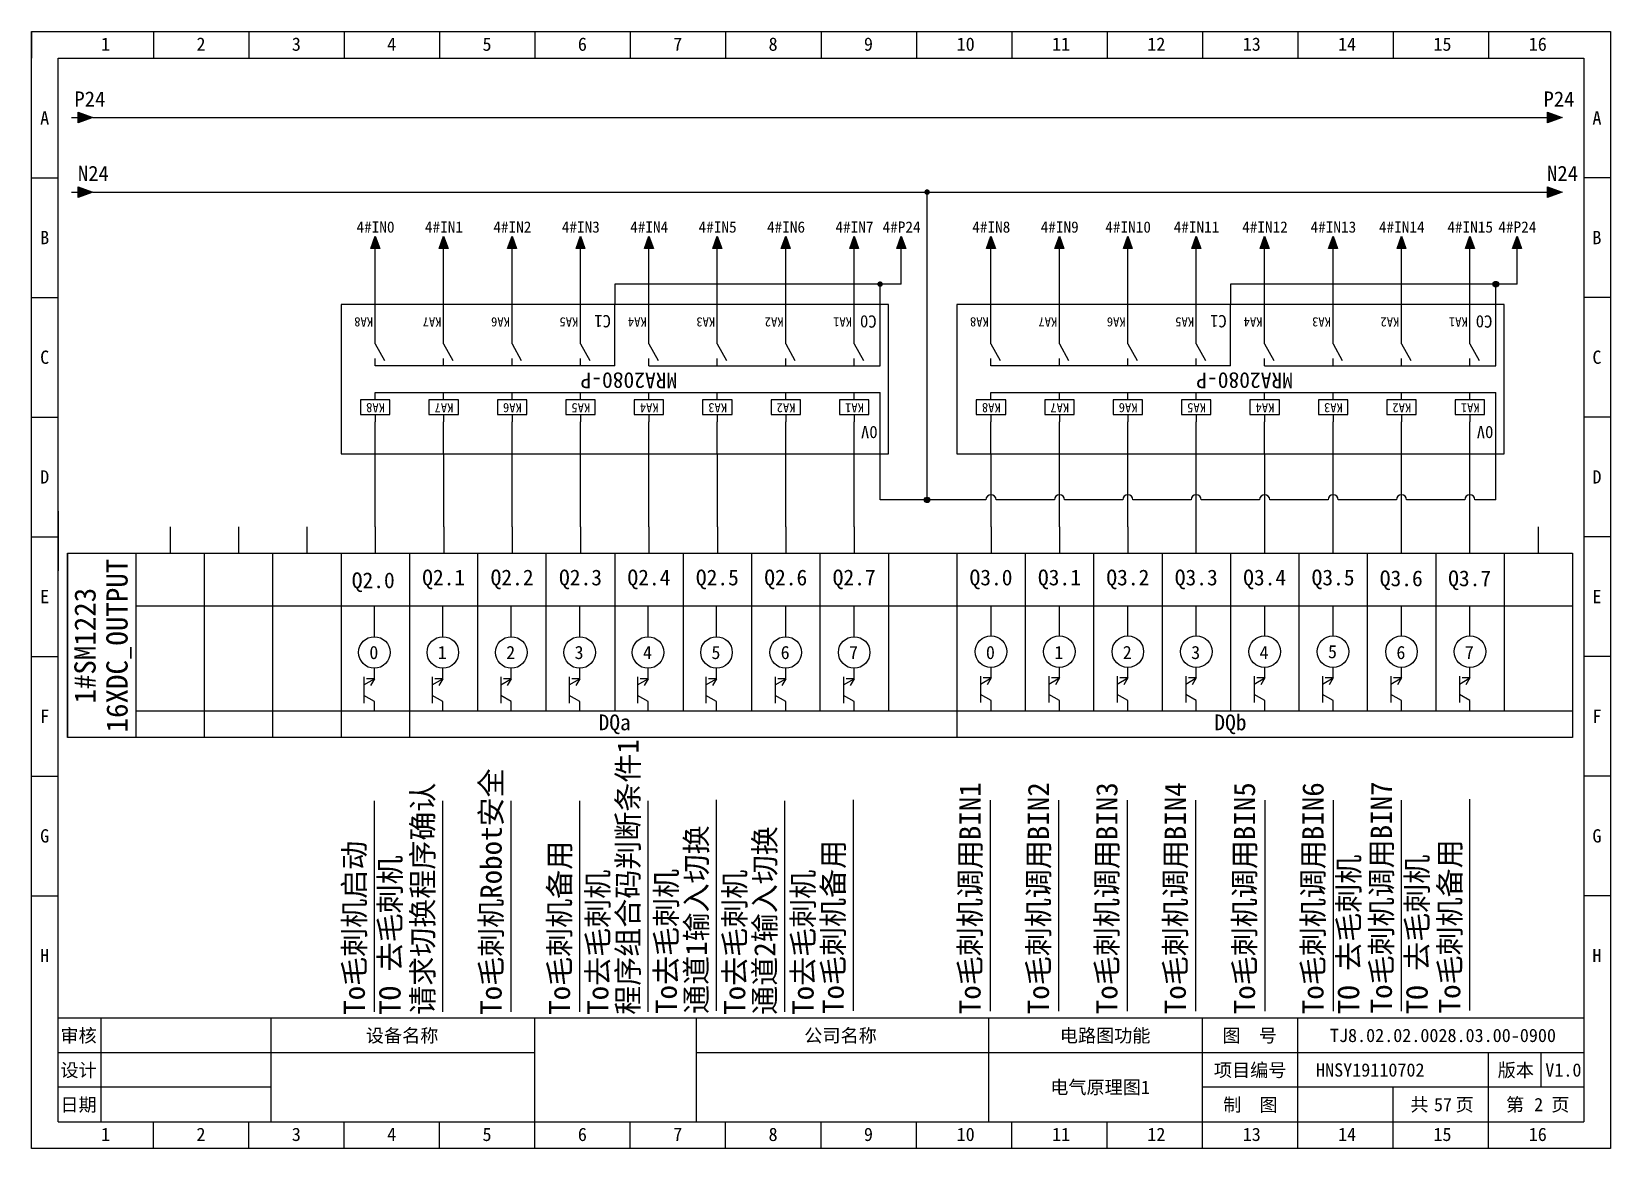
# Model space of a CAD drawing. Header units: millimetres. Extents: x 914 to 910632, y -176 to 682692.
# Drawn here: x 1900.1 to 2197.1, y 3297.7 to 3507.7 of the extents above; entities that cross this region are included whole.
import ezdxf
from ezdxf.enums import TextEntityAlignment as Align

# ---------------------------------------------------------------- set-up
doc = ezdxf.new("R2010")
doc.units = ezdxf.units.MM
doc.layers.add('EPLAN311', color=1, linetype='Continuous', lineweight=25)
doc.styles.get("Standard").update_dxf_attribs({"font": 'arial.ttf'})
doc.styles.add('宋体', font='')
doc.styles.get('宋体').set_extended_font_data('宋体')

msp = doc.modelspace()

# ---------------------------------------------------------------- texts
at = {"style": '宋体'}
for s, height, p in [('Q2.0', 2.97, (1960.34, 3403.074)), ('0', 2.475, (1963.65, 3389.752)), ('1', 2.475, (1976.52, 3389.752)), ('2', 2.475, (1989.39, 3389.752)), ('3', 2.475, (2002.26, 3389.752)), ('4', 2.475, (2015.13, 3389.752)), ('5', 2.475, (2028, 3389.752)), ('6', 2.475, (2041.025, 3389.752)), ('7', 2.475, (2053.895, 3389.752)), ('0', 2.475, (2079.635, 3389.752)), ('1', 2.475, (2092.505, 3389.752)), ('2', 2.475, (2105.375, 3389.752)), ('3', 2.475, (2118.245, 3389.752)), ('4', 2.475, (2131.115, 3389.752)), ('5', 2.475, (2143.985, 3389.911)), ('6', 2.475, (2156.855, 3389.752)), ('7', 2.475, (2169.725, 3389.752))]:
    msp.add_text(s, height=height, dxfattribs=at).set_placement(p)
at = {"color": 0, "style": '宋体'}
for s, p in [('程序组合码判断条件1', (2014.289, 3322.862)), ('To毛刺机Robot安全', (1988.549, 3322.862)), ('请求切换程序确认', (1975.679, 3322.862)), ('To毛刺机调用BIN1', (2078.639, 3322.976)), ('To毛刺机调用BIN2', (2091.509, 3322.976)), ('To毛刺机调用BIN3', (2104.379, 3322.976)), ('To毛刺机调用BIN4', (2117.249, 3322.976)), ('To毛刺机调用BIN5', (2130.275, 3322.976)), ('To毛刺机调用BIN6', (2143.145, 3322.976)), ('To毛刺机调用BIN7', (2156.015, 3323.135)), ('通道1输入切换', (2027.159, 3323.021)), ('通道2输入切换', (2040.029, 3322.862)), ('To毛刺机启动', (1962.809, 3322.862)), ('To毛刺机备用', (2001.419, 3322.862)), ('To毛刺机备用', (2052.899, 3323.021)), ('To毛刺机备用', (2168.885, 3323.135)), ('TO 去毛刺机', (1969.527, 3322.862)), ('To去毛刺机', (2021.497, 3323.021)), ('TO 去毛刺机', (2149.862, 3322.976)), ('TO 去毛刺机', (2162.732, 3322.976)), ('To去毛刺机', (2008.627, 3322.862)), ('To去毛刺机', (2034.367, 3322.862)), ('To去毛刺机', (2047.237, 3322.862))]:
    msp.add_text(s, height=4, rotation=90, dxfattribs=at).set_placement(p)
at = {"char_height": 2.97, "attachment_point": 5, "style": '宋体'}
for s, insert in [('Q2.1', (1977.629, 3404.719)), ('Q2.2', (1990.499, 3404.719)), ('Q2.3', (2003.369, 3404.719)), ('Q2.4', (2016.239, 3404.719)), ('Q2.5', (2029.109, 3404.719)), ('Q2.6', (2041.979, 3404.719)), ('Q2.7', (2054.849, 3404.719)), ('Q3.0', (2080.589, 3404.719)), ('Q3.1', (2093.459, 3404.719)), ('Q3.2', (2106.329, 3404.719)), ('Q3.3', (2119.199, 3404.719)), ('Q3.4', (2132.069, 3404.719)), ('Q3.5', (2144.939, 3404.719)), ('Q3.6', (2157.759, 3404.559)), ('Q3.7', (2170.629, 3404.559)), ('DQa', (2009.8, 3377.472)), ('DQb', (2125.63, 3377.472))]:
    msp.add_mtext_dynamic_manual_height_columns(s, width=2.52587, gutter_width=12.5, heights=[0], dxfattribs=dict(at, insert=insert))
at = {"style": '宋体'}
for tag, p in [('16XDC_OUTPUT', (1916.177, 3392.284)), ('1#SM1223', (1910.161, 3392.264))]:
    msp.add_attdef(tag, text='封页', height=4, rotation=90, dxfattribs=at).set_placement(p, align=Align.MIDDLE_CENTER)
for tag, text, p in [('TJ8.02.02.0028.03.00-0900', 'TJ8.01.01.0181.00.01-0900', (2165.609, 3318.987)), ('HNSY19110702', 'HNSY19110702', (2151.938, 3312.487)), ('V1.0', '1.0', (2188.26, 3312.487)), ('电气原理图1', '封页', (2101.109, 3309.237)), ('57', '01', (2165.609, 3305.987)), ('2', '01', (2183.609, 3305.987))]:
    msp.add_attdef(tag, text=text, height=2.5, dxfattribs=at).set_placement(p, align=Align.MIDDLE_CENTER)

# ---------------------------------------------------------------- blocks, each defined once
blk = doc.blocks.new('*U212')
blk.add_line((0, 0.14), (0, 5.8))
blk.add_circle((0, -2.83), 2.97)
blk = doc.blocks.new('*U213')
at = {"color": 0, "linetype": 'ByBlock', "lineweight": -2, "transparency": 16777216}
for p in [(0, 0), (12.87, 0)]:
    blk.add_blockref('*U212', p, dxfattribs=at)
blk = doc.blocks.new('EPLSYM_LibrarySPECIAL_Symbol8_Variant0_Placement1')
at = {"linetype": 'Continuous', "lineweight": 25, "ltscale": 4}
blk.add_hatch(color=1, dxfattribs=at).paths.add_polyline_path([(-0.75, 1), (2, 0), (-0.75, -1)], flags=0)
at = {"color": 1, "linetype": 'Continuous', "lineweight": 25, "ltscale": 4}
blk.add_line((-2, 0), (-0.75, 0), dxfattribs=at)
blk.add_lwpolyline([(-0.75, 1), (2, 0), (-0.75, -1)], close=True, dxfattribs=at)
at = {"color": 5}
blk.add_attdef('70_20010', text='', height=2.85, dxfattribs=at).set_placement((3, 0), align=Align.MIDDLE_LEFT)
at = {"color": 73}
for tag, p in [('70_24350', (33.76, 0)), ('70_24300', (72.31, 0))]:
    blk.add_attdef(tag, text='', height=2.06, dxfattribs=at).set_placement(p, align=Align.MIDDLE_LEFT)
blk = doc.blocks.new('继电器线圈')
at = {"color": 5, "linetype": 'Continuous', "lineweight": 25}
for p, q in [((0, 4.2), (0, 5.6)), ((0, 1.4), (0, 0))]:
    blk.add_line(p, q, dxfattribs=at)
blk.add_lwpolyline([(-2.8, 1.4), (2.8, 1.4), (2.8, 4.2), (-2.8, 4.2)], close=True, dxfattribs=at)
at = {"color": 0, "style": '宋体'}
for tag, p in [('01', (0.42, 4.87)), ('02', (0.42, -0.54)), ('04', (0.65, -7)), ('05', (0.65, -9.16))]:
    blk.add_attdef(tag, p, '', height=1.26, dxfattribs=at)
at = {"color": 5, "style": '宋体'}
blk.add_attdef('03', (0.42, -4.85), '', height=1.75, dxfattribs=at)
blk = doc.blocks.new('常开触点')
at = {"color": 5, "linetype": 'Continuous', "lineweight": 25}
for p, q in [((0, 0), (0, -1.39)), ((0, 0), (0, -1.39)), ((0, -4.16), (0, -5.54)), ((0, -4.16), (0, -5.54))]:
    blk.add_line(p, q, dxfattribs=at)
at = {"color": 5, "linetype": 'Continuous', "lineweight": 25, "ltscale": 4}
blk.add_line((0, -4.16), (-1.73, -1.04), dxfattribs=at)
blk.add_line((0, -4.16), (-1.73, -1.04), dxfattribs=at)
at = {"color": 0}
blk.add_attdef('13', text='', height=1.25, dxfattribs=at).set_placement((0.42, -0.97), align=Align.BOTTOM_LEFT)
blk.add_attdef('14', text='', height=1.25, dxfattribs=at).set_placement((0.42, -4.82), align=Align.TOP_LEFT)
at = {"color": 5, "style": '宋体'}
blk.add_attdef('KA', (0.42, -9.12), '', height=1.74, dxfattribs=at)
blk = doc.blocks.new('继电器模组8')
for p, q in [((-4.87, 28.09), (-4.87, 16.54)), ((0, 28.09), (0, 22.09)), ((12.87, 28.09), (12.87, 22.09)), ((25.74, 28.09), (25.74, 22.09)), ((38.61, 28.09), (38.61, 22.09)), ((51.48, 28.09), (51.48, 22.09)), ((64.35, 28.09), (64.35, 22.09)), ((77.22, 28.09), (77.22, 22.09)), ((90.09, 28.09), (90.09, 22.09)), ((-4.87, 11.54), (-4.87, 0)), ((45.05, 11.54), (45.05, 0)), ((0, 6), (0, 0)), ((12.87, 6), (12.87, 0)), ((25.74, 6), (25.74, 0)), ((38.61, 6), (38.61, 0)), ((51.48, 6), (51.48, 0)), ((64.35, 6), (64.35, 0)), ((77.22, 6), (77.22, 0)), ((90.09, 6), (90.09, 0))]:
    blk.add_line(p, q)
at = {"linetype": 'ByBlock'}
for p, q in [((90.09, 16.54), (-4.87, 16.54)), ((38.61, 11.54), (-4.87, 11.54)), ((45.05, 11.54), (90.09, 11.54))]:
    blk.add_line(p, q, dxfattribs=at)
blk.add_lwpolyline([(-6.43, 0), (96.53, 0), (96.53, 28.09), (-6.43, 28.09)], close=True, dxfattribs=at)
ref = blk.add_blockref('继电器线圈', (0, 16.54), dxfattribs=dict(xscale=0.99, yscale=0.99, zscale=0.99))
ref.add_attrib('03', 'KA1', (-1.83, 18.56), dxfattribs={"color": 5, "height": 1.736, "style": '宋体'})
ref = blk.add_blockref('继电器线圈', (12.87, 16.54), dxfattribs=dict(xscale=0.99, yscale=0.99, zscale=0.99))
ref.add_attrib('03', 'KA2', (11.04, 18.56), dxfattribs={"color": 5, "height": 1.736, "style": '宋体'})
ref = blk.add_blockref('继电器线圈', (25.74, 16.54), dxfattribs=dict(xscale=0.99, yscale=0.99, zscale=0.99))
ref.add_attrib('03', 'KA3', (23.91, 18.56), dxfattribs={"color": 5, "height": 1.736, "style": '宋体'})
ref = blk.add_blockref('继电器线圈', (38.61, 16.54), dxfattribs=dict(xscale=0.99, yscale=0.99, zscale=0.99))
ref.add_attrib('03', 'KA4', (36.78, 18.56), dxfattribs={"color": 5, "height": 1.736, "style": '宋体'})
ref = blk.add_blockref('继电器线圈', (51.48, 16.54), dxfattribs=dict(xscale=0.99, yscale=0.99, zscale=0.99))
ref.add_attrib('03', 'KA5', (49.65, 18.56), dxfattribs={"color": 5, "height": 1.736, "style": '宋体'})
ref = blk.add_blockref('继电器线圈', (64.35, 16.54), dxfattribs=dict(xscale=0.99, yscale=0.99, zscale=0.99))
ref.add_attrib('03', 'KA6', (62.52, 18.56), dxfattribs={"color": 5, "height": 1.736, "style": '宋体'})
ref = blk.add_blockref('继电器线圈', (77.22, 16.54), dxfattribs=dict(xscale=0.99, yscale=0.99, zscale=0.99))
ref.add_attrib('03', 'KA7', (75.39, 18.56), dxfattribs={"color": 5, "height": 1.736, "style": '宋体'})
ref = blk.add_blockref('继电器线圈', (90.09, 16.54), dxfattribs=dict(xscale=0.99, yscale=0.99, zscale=0.99))
ref.add_attrib('03', 'KA8', (88.26, 18.56), dxfattribs={"color": 5, "height": 1.736, "style": '宋体'})
ref = blk.add_blockref('常开触点', (0, 11.54), dxfattribs=at)
ref.add_attrib('KA', 'KA1', (0.41, 2.43), dxfattribs={"color": 5, "height": 1.736, "style": '宋体'})
ref = blk.add_blockref('常开触点', (12.87, 11.54), dxfattribs=at)
ref.add_attrib('KA', 'KA2', (13.28, 2.43), dxfattribs={"color": 5, "height": 1.736, "style": '宋体'})
ref = blk.add_blockref('常开触点', (25.74, 11.54), dxfattribs=at)
ref.add_attrib('KA', 'KA3', (26.15, 2.43), dxfattribs={"color": 5, "height": 1.736, "style": '宋体'})
ref = blk.add_blockref('常开触点', (38.61, 11.54), dxfattribs=at)
ref.add_attrib('KA', 'KA4', (39.02, 2.43), dxfattribs={"color": 5, "height": 1.736, "style": '宋体'})
ref = blk.add_blockref('常开触点', (51.48, 11.54), dxfattribs=at)
ref.add_attrib('KA', 'KA5', (51.89, 2.43), dxfattribs={"color": 5, "height": 1.736, "style": '宋体'})
ref = blk.add_blockref('常开触点', (64.35, 11.54), dxfattribs=at)
ref.add_attrib('KA', 'KA6', (64.76, 2.43), dxfattribs={"color": 5, "height": 1.736, "style": '宋体'})
ref = blk.add_blockref('常开触点', (77.22, 11.54), dxfattribs=at)
ref.add_attrib('KA', 'KA7', (77.63, 2.43), dxfattribs={"color": 5, "height": 1.736, "style": '宋体'})
ref = blk.add_blockref('常开触点', (90.09, 11.54), dxfattribs=at)
ref.add_attrib('KA', 'KA8', (90.5, 2.43), dxfattribs={"color": 5, "height": 1.736, "style": '宋体'})
at = {"style": '宋体'}
for s, width, insert, char_height, attachment_point in [('0V', 3.0901, (-4.42, 25.18), 2.31, 1), ('MRA2080-P', 2.5259, (42.38, 14.25), 2.97, 5), ('C0', 3.0901, (-4.24, 4.36), 2.31, 1), ('C1', 3.0901, (45.74, 4.3), 2.31, 1)]:
    blk.add_mtext_dynamic_manual_height_columns(s, width=width, gutter_width=12.5, heights=[0], dxfattribs=dict(at, insert=insert, char_height=char_height, attachment_point=attachment_point))
blk = doc.blocks.new('箭头下')
at = {"layer": 'EPLAN311', "linetype": 'Continuous', "lineweight": 25, "ltscale": 4}
blk.add_hatch(color=1, dxfattribs=at).paths.add_polyline_path([(-0.7, -0.875), (0, -2.8), (0.7, -0.875)], flags=0)
at = {"layer": 'EPLAN311', "color": 1, "linetype": 'Continuous', "lineweight": 25, "ltscale": 4}
blk.add_line((0, 0), (0, -0.875), dxfattribs=at)
blk.add_lwpolyline([(-0.7, -0.875), (0, -2.8), (0.7, -0.875)], close=True, dxfattribs=at)
at = {"color": 5}
blk.add_attdef('70_20010', text='', height=1.7535, dxfattribs=at).set_placement((0, -3.8507), align=Align.TOP_CENTER)
blk = doc.blocks.new('*U388')
blk.add_line((-2.5, 0), (2.5, 0))
blk = doc.blocks.new('*U389')
at = {"color": 0, "linetype": 'ByBlock', "lineweight": -2, "transparency": 16777216}
for p in [(0, 0), (0, -22.5), (0, -45), (0, -67.5), (0, -90), (0, -112.5), (0, -135)]:
    blk.add_blockref('*U388', p, dxfattribs=at)
blk = doc.blocks.new('*U390')
blk.add_line((-2.5, 0), (2.5, 0))
blk = doc.blocks.new('*U391')
at = {"color": 0, "linetype": 'ByBlock', "lineweight": -2, "transparency": 16777216}
for p in [(0, 0), (0, -22.5), (0, -45), (0, -67.5), (0, -90), (0, -112.5), (0, -135)]:
    blk.add_blockref('*U390', p, dxfattribs=at)
blk = doc.blocks.new('制图图框')
for p, q in [((-2700.08, 789.32), (-2403.08, 789.32)), ((-2700.08, 579.32), (-2700.08, 789.32)), ((-2700.08, 789.32), (-2700.08, 784.32)), ((-2700.08, 789.32), (-2695.08, 789.32)), ((-2677.15, 789.32), (-2677.15, 784.32)), ((-2659.21, 789.32), (-2659.21, 784.32)), ((-2641.27, 789.32), (-2641.27, 784.32)), ((-2623.33, 789.32), (-2623.33, 784.32)), ((-2605.4, 789.32), (-2605.4, 784.32)), ((-2587.46, 789.32), (-2587.46, 784.32)), ((-2569.52, 789.32), (-2569.52, 784.32)), ((-2551.58, 789.32), (-2551.58, 784.32)), ((-2533.65, 789.32), (-2533.65, 784.32)), ((-2515.71, 789.32), (-2515.71, 784.32)), ((-2497.77, 789.32), (-2497.77, 784.32)), ((-2479.83, 789.32), (-2479.83, 784.32)), ((-2461.9, 789.32), (-2461.9, 784.32)), ((-2443.96, 789.32), (-2443.96, 784.32)), ((-2426.02, 789.32), (-2426.02, 784.32)), ((-2403.08, 789.32), (-2403.08, 579.32)), ((-2403.08, 789.32), (-2403.08, 784.32)), ((-2695.08, 784.32), (-2408.08, 784.32)), ((-2695.08, 584.32), (-2695.08, 784.32)), ((-2408.08, 784.32), (-2408.08, 584.32)), ((-2408.08, 603.82), (-2695.08, 603.82)), ((-2687.08, 603.82), (-2687.08, 584.32)), ((-2655.08, 603.82), (-2655.08, 584.32)), ((-2655.08, 603.82), (-2655.08, 584.32)), ((-2605.4, 579.32), (-2605.4, 603.82)), ((-2575.08, 603.82), (-2575.08, 584.32)), ((-2575.08, 603.82), (-2575.08, 584.32)), ((-2575.08, 603.82), (-2575.08, 584.32)), ((-2520.08, 603.82), (-2520.08, 584.32)), ((-2479.83, 579.32), (-2479.83, 603.82)), ((-2461.9, 579.32), (-2461.9, 603.82)), ((-2655.08, 597.32), (-2695.08, 597.32)), ((-2605.4, 597.32), (-2655.08, 597.32)), ((-2408.08, 597.32), (-2575.08, 597.32)), ((-2426.02, 579.32), (-2426.02, 597.32)), ((-2416.18, 597.32), (-2416.18, 590.82)), ((-2655.08, 590.82), (-2695.08, 590.82)), ((-2408.08, 590.82), (-2479.83, 590.82)), ((-2443.96, 579.32), (-2443.96, 590.82)), ((-2695.08, 584.32), (-2408.08, 584.32)), ((-2677.15, 579.32), (-2677.15, 584.32)), ((-2659.21, 579.32), (-2659.21, 584.32)), ((-2641.27, 579.32), (-2641.27, 584.32)), ((-2623.33, 579.32), (-2623.33, 584.32)), ((-2587.46, 579.32), (-2587.46, 584.32)), ((-2569.52, 579.32), (-2569.52, 584.32)), ((-2551.58, 579.32), (-2551.58, 584.32)), ((-2533.65, 579.32), (-2533.65, 584.32)), ((-2515.71, 579.32), (-2515.71, 584.32)), ((-2497.77, 579.32), (-2497.77, 584.32)), ((-2403.08, 579.32), (-2700.08, 579.32))]:
    blk.add_line(p, q)
blk.add_blockref('*U389', (-2697.58, 761.82))
at = {"xscale": -1}
blk.add_blockref('*U391', (-2405.58, 761.82), dxfattribs=at)
at = {"style": '宋体'}
for s, p in [('1', (-2687.01, 785.71)), ('2', (-2669.07, 785.71)), ('3', (-2651.13, 785.71)), ('4', (-2633.2, 785.71)), ('5', (-2615.26, 785.71)), ('6', (-2597.32, 785.71)), ('7', (-2579.38, 785.71)), ('8', (-2561.45, 785.71)), ('9', (-2543.51, 785.71)), ('10', (-2526.07, 785.71)), ('11', (-2508.13, 785.71)), ('12', (-2490.2, 785.71)), ('13', (-2472.26, 785.71)), ('14', (-2454.32, 785.71)), ('15', (-2436.38, 785.71)), ('16', (-2418.45, 785.71)), ('A', (-2698.47, 771.84)), ('A', (-2406.47, 771.84)), ('B', (-2698.47, 749.34)), ('B', (-2406.47, 749.34)), ('C', (-2698.47, 726.84)), ('C', (-2406.47, 726.84)), ('D', (-2698.47, 704.34)), ('D', (-2406.47, 704.34)), ('E', (-2698.47, 681.84)), ('E', (-2406.47, 681.84)), ('F', (-2698.47, 659.34)), ('F', (-2406.47, 659.34)), ('G', (-2698.47, 636.84)), ('G', (-2406.47, 636.84)), ('H', (-2698.47, 614.34)), ('H', (-2406.47, 614.34)), ('审核', (-2694.65, 599.29)), ('设备名称', (-2637.2, 599.28)), ('公司名称', (-2554.73, 599.29)), ('电路图功能', (-2506.66, 599.29)), ('图  号', (-2476.05, 599.3)), ('设计', (-2694.66, 592.79)), ('项目编号', (-2477.68, 592.79)), ('版本', (-2424.3, 592.79)), ('日期', (-2694.66, 586.29)), ('制  图', (-2475.91, 586.28)), ('共   页', (-2440.72, 586.31)), ('第   页', (-2422.72, 586.3)), ('1', (-2687.01, 580.71)), ('2', (-2669.07, 580.71)), ('3', (-2651.13, 580.71)), ('4', (-2633.2, 580.71)), ('5', (-2615.26, 580.71)), ('6', (-2597.32, 580.71)), ('7', (-2579.38, 580.71)), ('8', (-2561.45, 580.71)), ('9', (-2543.51, 580.71)), ('10', (-2526.07, 580.71)), ('11', (-2508.13, 580.71)), ('12', (-2490.2, 580.71)), ('13', (-2472.26, 580.71)), ('14', (-2454.32, 580.71)), ('15', (-2436.38, 580.71)), ('16', (-2418.45, 580.71))]:
    blk.add_text(s, height=2.5, dxfattribs=at).set_placement(p)

# ---------------------------------------------------------------- hatches: boundary and pattern name
at = {"layer": 'EPLAN311', "ltscale": 4}
h = msp.add_hatch(color=1, dxfattribs=at)
edge = h.paths.add_edge_path()
edge.add_arc((2068.569, 3477.562), 0.52, 0, 360)
h = msp.add_hatch(color=1, dxfattribs=at)
edge = h.paths.add_edge_path()
edge.add_arc((2059.719, 3460.25), 0.52, 0, 360)
h = msp.add_hatch(color=1, dxfattribs=at)
edge = h.paths.add_edge_path()
edge.add_arc((2175.549, 3460.25), 0.52, 0, 360)
h = msp.add_hatch(color=1, dxfattribs=at)
edge = h.paths.add_edge_path()
edge.add_arc((2068.569, 3419.679), 0.52, 0, 360)

# ---------------------------------------------------------------- linework, layer by layer
at = {"color": 0}
for p, q in [((1911.631, 3491.569), (2184.011, 3491.562)), ((1911.649, 3477.562), (2184.011, 3477.562)), ((1905.109, 3417.577), (1905.109, 3406.327))]:
    msp.add_line(p, q, dxfattribs=at)
for p, q in [((2068.569, 3419.679), (2068.569, 3477.562)), ((1964.757, 3456.419), (1964.757, 3465.9)), ((1977.627, 3456.419), (1977.627, 3465.9)), ((1990.497, 3456.419), (1990.497, 3465.9)), ((2003.367, 3456.419), (2003.367, 3465.9)), ((2016.237, 3456.419), (2016.237, 3465.9)), ((2029.107, 3456.419), (2029.107, 3465.9)), ((2041.977, 3456.419), (2041.977, 3465.9)), ((2054.847, 3456.419), (2054.847, 3465.9)), ((2080.587, 3456.419), (2080.587, 3465.9)), ((2093.457, 3456.419), (2093.457, 3465.9)), ((2106.327, 3456.419), (2106.327, 3465.9)), ((2119.197, 3456.419), (2119.197, 3465.9)), ((2132.067, 3456.419), (2132.067, 3465.9)), ((2144.937, 3456.419), (2144.937, 3465.9)), ((2157.807, 3456.419), (2157.807, 3465.9)), ((2170.677, 3456.419), (2170.677, 3465.9)), ((2063.717, 3460.25), (2009.802, 3460.25)), ((2009.802, 3460.25), (2009.802, 3456.419)), ((2179.547, 3460.25), (2125.632, 3460.25)), ((2125.632, 3460.25), (2125.632, 3456.419)), ((1964.759, 3414.619), (1964.759, 3428.333)), ((1977.629, 3414.619), (1977.629, 3428.333)), ((1990.499, 3414.619), (1990.499, 3428.333)), ((2003.369, 3414.619), (2003.369, 3428.333)), ((2016.239, 3414.619), (2016.239, 3428.333)), ((2029.109, 3414.619), (2029.109, 3428.333)), ((2041.979, 3414.619), (2041.979, 3428.333)), ((2054.849, 3414.619), (2054.849, 3428.333)), ((2059.719, 3419.679), (2059.719, 3428.333)), ((2080.589, 3414.619), (2080.589, 3428.333)), ((2093.459, 3414.619), (2093.459, 3428.333)), ((2106.329, 3414.619), (2106.329, 3428.333)), ((2119.199, 3414.619), (2119.199, 3428.333)), ((2132.069, 3414.619), (2132.069, 3428.333)), ((2144.939, 3414.619), (2144.939, 3428.333)), ((2157.809, 3414.619), (2157.809, 3428.333)), ((2170.679, 3414.619), (2170.679, 3428.333)), ((2175.549, 3419.679), (2175.549, 3428.333)), ((2068.569, 3419.679), (2059.719, 3419.679)), ((2092.504, 3419.679), (2081.544, 3419.679)), ((2118.244, 3419.679), (2107.284, 3419.679)), ((2131.114, 3419.679), (2120.154, 3419.679)), ((2156.854, 3419.679), (2145.894, 3419.679)), ((2169.724, 3419.679), (2158.764, 3419.679)), ((1926.149, 3414.619), (1926.149, 3409.669)), ((1939.019, 3414.619), (1939.019, 3409.669)), ((1951.889, 3414.619), (1951.889, 3409.669)), ((1964.759, 3414.619), (1964.759, 3409.669)), ((1977.629, 3414.619), (1977.629, 3409.669)), ((1990.499, 3414.619), (1990.499, 3409.669)), ((2003.369, 3414.619), (2003.369, 3409.669)), ((2016.239, 3414.619), (2016.239, 3409.669)), ((2029.109, 3414.619), (2029.109, 3409.669)), ((2041.979, 3414.619), (2041.979, 3409.669)), ((2054.849, 3414.619), (2054.849, 3409.669)), ((2080.589, 3414.619), (2080.589, 3409.669)), ((2080.589, 3414.619), (2080.589, 3409.669)), ((2093.459, 3414.619), (2093.459, 3409.669)), ((2106.329, 3414.619), (2106.329, 3409.669)), ((2119.199, 3409.669), (2119.199, 3414.619)), ((2132.069, 3409.669), (2132.069, 3414.619)), ((2144.939, 3409.669), (2144.939, 3414.619)), ((2157.809, 3409.669), (2157.809, 3414.619)), ((2170.679, 3409.669), (2170.679, 3414.619)), ((2183.549, 3409.669), (2183.549, 3414.619)), ((1906.844, 3409.669), (2189.984, 3409.669)), ((1906.844, 3375.019), (1906.844, 3409.669)), ((1906.844, 3409.669), (1906.844, 3375.019)), ((1919.714, 3409.669), (1919.714, 3375.019)), ((1932.584, 3409.669), (1932.584, 3375.019)), ((1945.454, 3409.669), (1945.454, 3375.019)), ((1958.324, 3409.669), (1958.324, 3375.019)), ((1971.194, 3409.669), (1971.194, 3375.019)), ((1984.064, 3379.969), (1984.064, 3409.669)), ((1996.934, 3379.969), (1996.934, 3409.669)), ((2009.804, 3409.669), (2009.804, 3379.969)), ((2022.674, 3409.669), (2022.674, 3379.969)), ((2035.544, 3409.669), (2035.544, 3379.969)), ((2048.414, 3409.669), (2048.414, 3379.947)), ((2061.284, 3409.669), (2061.284, 3379.969)), ((2074.154, 3409.669), (2074.154, 3375.019)), ((2087.024, 3409.669), (2087.024, 3379.969)), ((2099.894, 3409.669), (2099.894, 3379.969)), ((2112.764, 3409.669), (2112.764, 3379.969)), ((2125.634, 3409.669), (2125.634, 3379.969)), ((2138.504, 3409.669), (2138.504, 3379.969)), ((2151.374, 3409.669), (2151.374, 3379.969)), ((2164.244, 3409.669), (2164.244, 3379.969)), ((2177.114, 3409.669), (2177.114, 3379.969)), ((2189.984, 3409.669), (2189.984, 3375.019)), ((1919.714, 3399.769), (2189.984, 3399.769)), ((1964.604, 3393.959), (1964.604, 3399.609)), ((1977.474, 3393.959), (1977.474, 3399.609)), ((1990.344, 3393.959), (1990.344, 3399.609)), ((2003.214, 3393.959), (2003.214, 3399.609)), ((2016.084, 3393.959), (2016.084, 3399.609)), ((2028.954, 3393.959), (2028.954, 3399.609)), ((2041.979, 3393.959), (2041.979, 3399.609)), ((2054.849, 3393.959), (2054.849, 3399.609)), ((2080.589, 3394.118), (2080.589, 3399.769)), ((2093.459, 3394.118), (2093.459, 3399.769)), ((2106.329, 3394.118), (2106.329, 3399.769)), ((2119.199, 3394.118), (2119.199, 3399.769)), ((2132.069, 3394.118), (2132.069, 3399.769)), ((2144.939, 3394.118), (2144.939, 3399.769)), ((1962.624, 3386.389), (1962.624, 3381.439)), ((1962.624, 3384.898), (1964.604, 3386.039)), ((1964.604, 3386.039), (1963.119, 3386.039)), ((1964.604, 3386.039), (1963.859, 3384.754)), ((1964.604, 3386.039), (1964.604, 3388.019)), ((1975.494, 3386.389), (1975.494, 3381.439)), ((1975.494, 3384.898), (1977.474, 3386.039)), ((1977.474, 3386.039), (1975.989, 3386.039)), ((1977.474, 3386.039), (1976.729, 3384.754)), ((1977.474, 3386.039), (1977.474, 3388.019)), ((1988.364, 3386.389), (1988.364, 3381.439)), ((1988.364, 3384.898), (1990.344, 3386.039)), ((1990.344, 3386.039), (1988.859, 3386.039)), ((1990.344, 3386.039), (1989.599, 3384.754)), ((1990.344, 3386.039), (1990.344, 3388.019)), ((2001.234, 3386.389), (2001.234, 3381.439)), ((2001.234, 3384.898), (2003.214, 3386.039)), ((2003.214, 3386.039), (2001.729, 3386.039)), ((2003.214, 3386.039), (2002.469, 3384.754)), ((2003.214, 3386.039), (2003.214, 3388.019)), ((2014.104, 3386.389), (2014.104, 3381.439)), ((2014.104, 3384.898), (2016.084, 3386.039)), ((2016.084, 3386.039), (2014.599, 3386.039)), ((2016.084, 3386.039), (2015.339, 3384.754)), ((2016.084, 3386.039), (2016.084, 3388.019)), ((2026.974, 3386.389), (2026.974, 3381.439)), ((2026.974, 3384.898), (2028.954, 3386.039)), ((2028.954, 3386.039), (2027.469, 3386.039)), ((2028.954, 3386.039), (2028.209, 3384.754)), ((2028.954, 3386.039), (2028.954, 3388.019)), ((2039.999, 3386.389), (2039.999, 3381.439)), ((2039.999, 3384.898), (2041.979, 3386.039)), ((2041.979, 3386.039), (2040.494, 3386.039)), ((2041.979, 3386.039), (2041.234, 3384.754)), ((2041.979, 3386.039), (2041.979, 3388.019)), ((2052.869, 3386.389), (2052.869, 3381.439)), ((2052.869, 3384.898), (2054.849, 3386.039)), ((2054.849, 3386.039), (2053.364, 3386.039)), ((2054.849, 3386.039), (2054.104, 3384.754)), ((2054.849, 3386.039), (2054.849, 3388.019)), ((2078.609, 3386.549), (2078.609, 3381.599)), ((2078.609, 3385.058), (2080.589, 3386.198)), ((2080.589, 3386.198), (2079.104, 3386.198)), ((2080.589, 3386.198), (2079.844, 3384.914)), ((2080.589, 3386.198), (2080.589, 3388.178)), ((2091.479, 3386.549), (2091.479, 3381.599)), ((2091.479, 3385.058), (2093.459, 3386.198)), ((2093.459, 3386.198), (2091.974, 3386.198)), ((2093.459, 3386.198), (2092.714, 3384.914)), ((2093.459, 3386.198), (2093.459, 3388.178)), ((2104.349, 3386.549), (2104.349, 3381.599)), ((2104.349, 3385.058), (2106.329, 3386.198)), ((2106.329, 3386.198), (2104.844, 3386.198)), ((2106.329, 3386.198), (2105.584, 3384.914)), ((2106.329, 3386.198), (2106.329, 3388.178)), ((2117.219, 3386.549), (2117.219, 3381.599)), ((2117.219, 3385.058), (2119.199, 3386.198)), ((2119.199, 3386.198), (2117.714, 3386.198)), ((2119.199, 3386.198), (2118.454, 3384.914)), ((2119.199, 3386.198), (2119.199, 3388.178)), ((2130.089, 3386.549), (2130.089, 3381.599)), ((2130.089, 3385.058), (2132.069, 3386.198)), ((2132.069, 3386.198), (2130.584, 3386.198)), ((2132.069, 3386.198), (2131.324, 3384.914)), ((2132.069, 3386.198), (2132.069, 3388.178)), ((2142.959, 3386.549), (2142.959, 3381.599)), ((2142.959, 3385.058), (2144.939, 3386.198)), ((2144.939, 3386.198), (2143.454, 3386.198)), ((2144.939, 3386.198), (2144.194, 3384.914)), ((2144.939, 3386.198), (2144.939, 3388.178)), ((2155.829, 3386.549), (2155.829, 3381.599)), ((2155.829, 3385.058), (2157.809, 3386.198)), ((2157.809, 3386.198), (2156.324, 3386.198)), ((2157.809, 3386.198), (2157.064, 3384.914)), ((2157.809, 3386.198), (2157.809, 3388.178)), ((2168.699, 3386.549), (2168.699, 3381.599)), ((2168.699, 3385.058), (2170.679, 3386.198)), ((2170.679, 3386.198), (2169.194, 3386.198)), ((2170.679, 3386.198), (2169.934, 3384.914)), ((2170.679, 3386.198), (2170.679, 3388.178)), ((1964.604, 3381.789), (1962.624, 3382.917)), ((1977.474, 3381.789), (1975.494, 3382.917)), ((1990.344, 3381.789), (1988.364, 3382.917)), ((2003.214, 3381.789), (2001.234, 3382.917)), ((2016.084, 3381.789), (2014.104, 3382.917)), ((2028.954, 3381.789), (2026.974, 3382.917)), ((2041.979, 3381.789), (2039.999, 3382.917)), ((2054.849, 3381.789), (2052.869, 3382.917)), ((2080.589, 3381.949), (2078.609, 3383.076)), ((2093.459, 3381.949), (2091.479, 3383.076)), ((2106.329, 3381.949), (2104.349, 3383.076)), ((2119.199, 3381.949), (2117.219, 3383.076)), ((2132.069, 3381.949), (2130.089, 3383.076)), ((2144.939, 3381.949), (2142.959, 3383.076)), ((2157.809, 3381.949), (2155.829, 3383.076)), ((2170.679, 3381.949), (2168.699, 3383.076)), ((1945.454, 3379.969), (1919.714, 3379.969)), ((1953.398, 3379.969), (1945.454, 3379.969)), ((2074.154, 3379.969), (1953.398, 3379.969)), ((1964.604, 3379.969), (1964.604, 3381.789)), ((1977.474, 3379.969), (1977.474, 3381.789)), ((1990.344, 3379.969), (1990.344, 3381.789)), ((2003.214, 3379.969), (2003.214, 3381.789)), ((2016.084, 3379.969), (2016.084, 3381.789)), ((2028.954, 3379.969), (2028.954, 3381.789)), ((2041.979, 3379.969), (2041.979, 3381.789)), ((2054.849, 3379.969), (2054.849, 3381.789)), ((2189.984, 3379.969), (2074.154, 3379.969)), ((2080.589, 3379.969), (2080.589, 3381.949)), ((2093.459, 3379.969), (2093.459, 3381.949)), ((2106.329, 3379.969), (2106.329, 3381.949)), ((2119.199, 3379.969), (2119.199, 3381.949)), ((2132.069, 3379.969), (2132.069, 3381.949)), ((2144.939, 3379.969), (2144.939, 3381.949)), ((2157.809, 3379.969), (2157.809, 3381.949)), ((2170.679, 3379.969), (2170.679, 3381.949)), ((2189.984, 3375.019), (1906.844, 3375.019)), ((1964.604, 3323.42), (1964.604, 3363.119)), ((1977.474, 3323.42), (1977.474, 3363.119)), ((1990.344, 3323.42), (1990.344, 3363.119)), ((2003.214, 3323.42), (2003.214, 3363.119)), ((2016.084, 3323.42), (2016.084, 3363.119)), ((2028.954, 3323.579), (2028.954, 3363.279)), ((2041.824, 3323.42), (2041.824, 3363.119)), ((2054.694, 3323.579), (2054.694, 3363.279)), ((2080.434, 3363.234), (2080.434, 3323.534)), ((2093.304, 3363.234), (2093.304, 3323.534)), ((2106.174, 3363.234), (2106.174, 3323.534)), ((2119.044, 3363.234), (2119.044, 3323.534)), ((2132.069, 3363.234), (2132.069, 3323.534)), ((2144.939, 3363.234), (2144.939, 3323.534)), ((2157.809, 3323.534), (2157.809, 3363.234)), ((2170.679, 3323.693), (2170.679, 3363.393))]:
    msp.add_line(p, q)
at = {"linetype": 'ByBlock'}
for p, q in [((2063.717, 3460.25), (2063.717, 3465.9)), ((2179.547, 3460.25), (2179.547, 3465.9)), ((2059.719, 3456.419), (2059.719, 3460.25)), ((2175.549, 3456.419), (2175.549, 3460.25)), ((2079.634, 3419.679), (2068.569, 3419.679)), ((2092.504, 3419.679), (2081.544, 3419.679)), ((2092.504, 3419.679), (2081.544, 3419.679)), ((2105.374, 3419.679), (2094.414, 3419.679)), ((2118.244, 3419.679), (2107.284, 3419.679)), ((2131.114, 3419.679), (2120.154, 3419.679)), ((2143.984, 3419.679), (2133.024, 3419.679)), ((2156.854, 3419.679), (2145.894, 3419.679)), ((2169.724, 3419.679), (2158.764, 3419.679)), ((2175.549, 3419.679), (2171.634, 3419.679))]:
    msp.add_line(p, q, dxfattribs=at)
for centre in [(1964.604, 3390.989), (1977.474, 3390.989), (1990.344, 3390.989), (2003.214, 3390.989), (2016.084, 3390.989), (2028.954, 3390.989), (2041.979, 3390.989), (2054.849, 3390.989), (2080.589, 3391.148), (2093.459, 3391.148), (2106.329, 3391.148), (2119.199, 3391.148), (2132.069, 3391.148), (2144.939, 3391.148)]:
    msp.add_circle(centre, 2.97)
for centre in [(2080.589, 3419.679), (2093.459, 3419.679), (2106.329, 3419.679), (2119.199, 3419.679), (2132.069, 3419.679), (2144.939, 3419.679), (2157.809, 3419.679), (2170.679, 3419.679)]:
    msp.add_arc(centre, 0.955, 0, 180)
at = {"layer": 'EPLAN311', "color": 1, "ltscale": 4}
for centre in [(2175.549, 3460.25), (2068.569, 3419.679)]:
    msp.add_circle(centre, 0.52, dxfattribs=at)

# ---------------------------------------------------------------- block references
for name, p in [('制图图框', (4600.194, 2718.418)), ('*U213', (2157.809, 3393.974))]:
    msp.add_blockref(name, p)
at = {"color": 7}
ref = msp.add_blockref('EPLSYM_LibrarySPECIAL_Symbol8_Variant0_Placement1', (1909.649, 3491.562), dxfattribs=at)
ref.add_attrib('70_20010', 'P24', dxfattribs={"color": 5, "height": 2.8548, "style": '宋体'}).set_placement((1908.165, 3495.062), align=Align.MIDDLE_LEFT)
ref = msp.add_blockref('EPLSYM_LibrarySPECIAL_Symbol8_Variant0_Placement1', (2186.011, 3491.562), dxfattribs=at)
ref.add_attrib('70_20010', 'P24', dxfattribs={"color": 5, "height": 2.8548, "style": '宋体'}).set_placement((2184.527, 3495.061), align=Align.MIDDLE_LEFT)
ref = msp.add_blockref('EPLSYM_LibrarySPECIAL_Symbol8_Variant0_Placement1', (1909.649, 3477.562), dxfattribs=at)
ref.add_attrib('70_20010', 'N24', dxfattribs={"color": 5, "height": 2.8548, "style": '宋体'}).set_placement((1908.823, 3481.074), align=Align.MIDDLE_LEFT)
ref = msp.add_blockref('EPLSYM_LibrarySPECIAL_Symbol8_Variant0_Placement1', (2186.011, 3477.562), dxfattribs=at)
ref.add_attrib('70_20010', 'N24', dxfattribs={"color": 5, "height": 2.8548, "style": '宋体'}).set_placement((2185.185, 3481.074), align=Align.MIDDLE_LEFT)
ref = msp.add_blockref('箭头下', (1964.757, 3465.9), dxfattribs=dict(xscale=-1.2, yscale=1.2, zscale=1.2, rotation=180))
ref.add_attrib('70_20010', '4#IN0', dxfattribs={"color": 5, "height": 2.1042, "style": '宋体'}).set_placement((1964.812, 3469.305), align=Align.BOTTOM_CENTER)
ref = msp.add_blockref('箭头下', (1977.627, 3465.9), dxfattribs=dict(xscale=-1.2, yscale=1.2, zscale=1.2, rotation=180))
ref.add_attrib('70_20010', '4#IN1', dxfattribs={"color": 5, "height": 2.1042, "style": '宋体'}).set_placement((1977.682, 3469.305), align=Align.BOTTOM_CENTER)
ref = msp.add_blockref('箭头下', (1990.497, 3465.9), dxfattribs=dict(xscale=-1.2, yscale=1.2, zscale=1.2, rotation=180))
ref.add_attrib('70_20010', '4#IN2', dxfattribs={"color": 5, "height": 2.1042, "style": '宋体'}).set_placement((1990.552, 3469.305), align=Align.BOTTOM_CENTER)
ref = msp.add_blockref('箭头下', (2003.367, 3465.9), dxfattribs=dict(xscale=-1.2, yscale=1.2, zscale=1.2, rotation=180))
ref.add_attrib('70_20010', '4#IN3', dxfattribs={"color": 5, "height": 2.1042, "style": '宋体'}).set_placement((2003.422, 3469.305), align=Align.BOTTOM_CENTER)
ref = msp.add_blockref('箭头下', (2016.237, 3465.9), dxfattribs=dict(xscale=-1.2, yscale=1.2, zscale=1.2, rotation=180))
ref.add_attrib('70_20010', '4#IN4', dxfattribs={"color": 5, "height": 2.1042, "style": '宋体'}).set_placement((2016.292, 3469.305), align=Align.BOTTOM_CENTER)
ref = msp.add_blockref('箭头下', (2029.107, 3465.9), dxfattribs=dict(xscale=-1.2, yscale=1.2, zscale=1.2, rotation=180))
ref.add_attrib('70_20010', '4#IN5', dxfattribs={"color": 5, "height": 2.1042, "style": '宋体'}).set_placement((2029.162, 3469.305), align=Align.BOTTOM_CENTER)
ref = msp.add_blockref('箭头下', (2041.977, 3465.9), dxfattribs=dict(xscale=-1.2, yscale=1.2, zscale=1.2, rotation=180))
ref.add_attrib('70_20010', '4#IN6', dxfattribs={"color": 5, "height": 2.1042, "style": '宋体'}).set_placement((2042.032, 3469.305), align=Align.BOTTOM_CENTER)
ref = msp.add_blockref('箭头下', (2054.847, 3465.9), dxfattribs=dict(xscale=-1.2, yscale=1.2, zscale=1.2, rotation=180))
ref.add_attrib('70_20010', '4#IN7', dxfattribs={"color": 5, "height": 2.1042, "style": '宋体'}).set_placement((2054.902, 3469.305), align=Align.BOTTOM_CENTER)
ref = msp.add_blockref('箭头下', (2063.717, 3465.9), dxfattribs=dict(xscale=-1.2, yscale=1.2, zscale=1.2, rotation=180))
ref.add_attrib('70_20010', '4#P24', dxfattribs={"color": 5, "height": 2.1042, "style": '宋体'}).set_placement((2063.772, 3469.305), align=Align.BOTTOM_CENTER)
ref = msp.add_blockref('箭头下', (2080.587, 3465.9), dxfattribs=dict(xscale=-1.2, yscale=1.2, zscale=1.2, rotation=180))
ref.add_attrib('70_20010', '4#IN8', dxfattribs={"color": 5, "height": 2.1042, "style": '宋体'}).set_placement((2080.642, 3469.305), align=Align.BOTTOM_CENTER)
ref = msp.add_blockref('箭头下', (2093.457, 3465.9), dxfattribs=dict(xscale=-1.2, yscale=1.2, zscale=1.2, rotation=180))
ref.add_attrib('70_20010', '4#IN9', dxfattribs={"color": 5, "height": 2.1042, "style": '宋体'}).set_placement((2093.512, 3469.305), align=Align.BOTTOM_CENTER)
ref = msp.add_blockref('箭头下', (2106.327, 3465.9), dxfattribs=dict(xscale=-1.2, yscale=1.2, zscale=1.2, rotation=180))
ref.add_attrib('70_20010', '4#IN10', dxfattribs={"color": 5, "height": 2.1042, "style": '宋体'}).set_placement((2106.382, 3469.305), align=Align.BOTTOM_CENTER)
ref = msp.add_blockref('箭头下', (2119.197, 3465.9), dxfattribs=dict(xscale=-1.2, yscale=1.2, zscale=1.2, rotation=180))
ref.add_attrib('70_20010', '4#IN11', dxfattribs={"color": 5, "height": 2.1042, "style": '宋体'}).set_placement((2119.252, 3469.305), align=Align.BOTTOM_CENTER)
ref = msp.add_blockref('箭头下', (2132.067, 3465.9), dxfattribs=dict(xscale=-1.2, yscale=1.2, zscale=1.2, rotation=180))
ref.add_attrib('70_20010', '4#IN12', dxfattribs={"color": 5, "height": 2.1042, "style": '宋体'}).set_placement((2132.122, 3469.305), align=Align.BOTTOM_CENTER)
ref = msp.add_blockref('箭头下', (2144.937, 3465.9), dxfattribs=dict(xscale=-1.2, yscale=1.2, zscale=1.2, rotation=180))
ref.add_attrib('70_20010', '4#IN13', dxfattribs={"color": 5, "height": 2.1042, "style": '宋体'}).set_placement((2144.992, 3469.305), align=Align.BOTTOM_CENTER)
ref = msp.add_blockref('箭头下', (2157.807, 3465.9), dxfattribs=dict(xscale=-1.2, yscale=1.2, zscale=1.2, rotation=180))
ref.add_attrib('70_20010', '4#IN14', dxfattribs={"color": 5, "height": 2.1042, "style": '宋体'}).set_placement((2157.862, 3469.305), align=Align.BOTTOM_CENTER)
ref = msp.add_blockref('箭头下', (2170.677, 3465.9), dxfattribs=dict(xscale=-1.2, yscale=1.2, zscale=1.2, rotation=180))
ref.add_attrib('70_20010', '4#IN15', dxfattribs={"color": 5, "height": 2.1042, "style": '宋体'}).set_placement((2170.732, 3469.305), align=Align.BOTTOM_CENTER)
ref = msp.add_blockref('箭头下', (2179.547, 3465.9), dxfattribs=dict(xscale=-1.2, yscale=1.2, zscale=1.2, rotation=180))
ref.add_attrib('70_20010', '4#P24', dxfattribs={"color": 5, "height": 2.1042, "style": '宋体'}).set_placement((2179.602, 3469.305), align=Align.BOTTOM_CENTER)
at = {"rotation": 180}
for p in [(2054.847, 3456.419), (2170.677, 3456.419)]:
    msp.add_blockref('继电器模组8', p, dxfattribs=at)

msp.set_redraw_order([(e.dxf.handle, doc.entitydb.next_handle()) for e in msp.query("TEXT MTEXT ATTDEF DIMENSION ARC_DIMENSION")])  # texts and dimensions are drawn at this point

doc.saveas('drawing.dxf')
